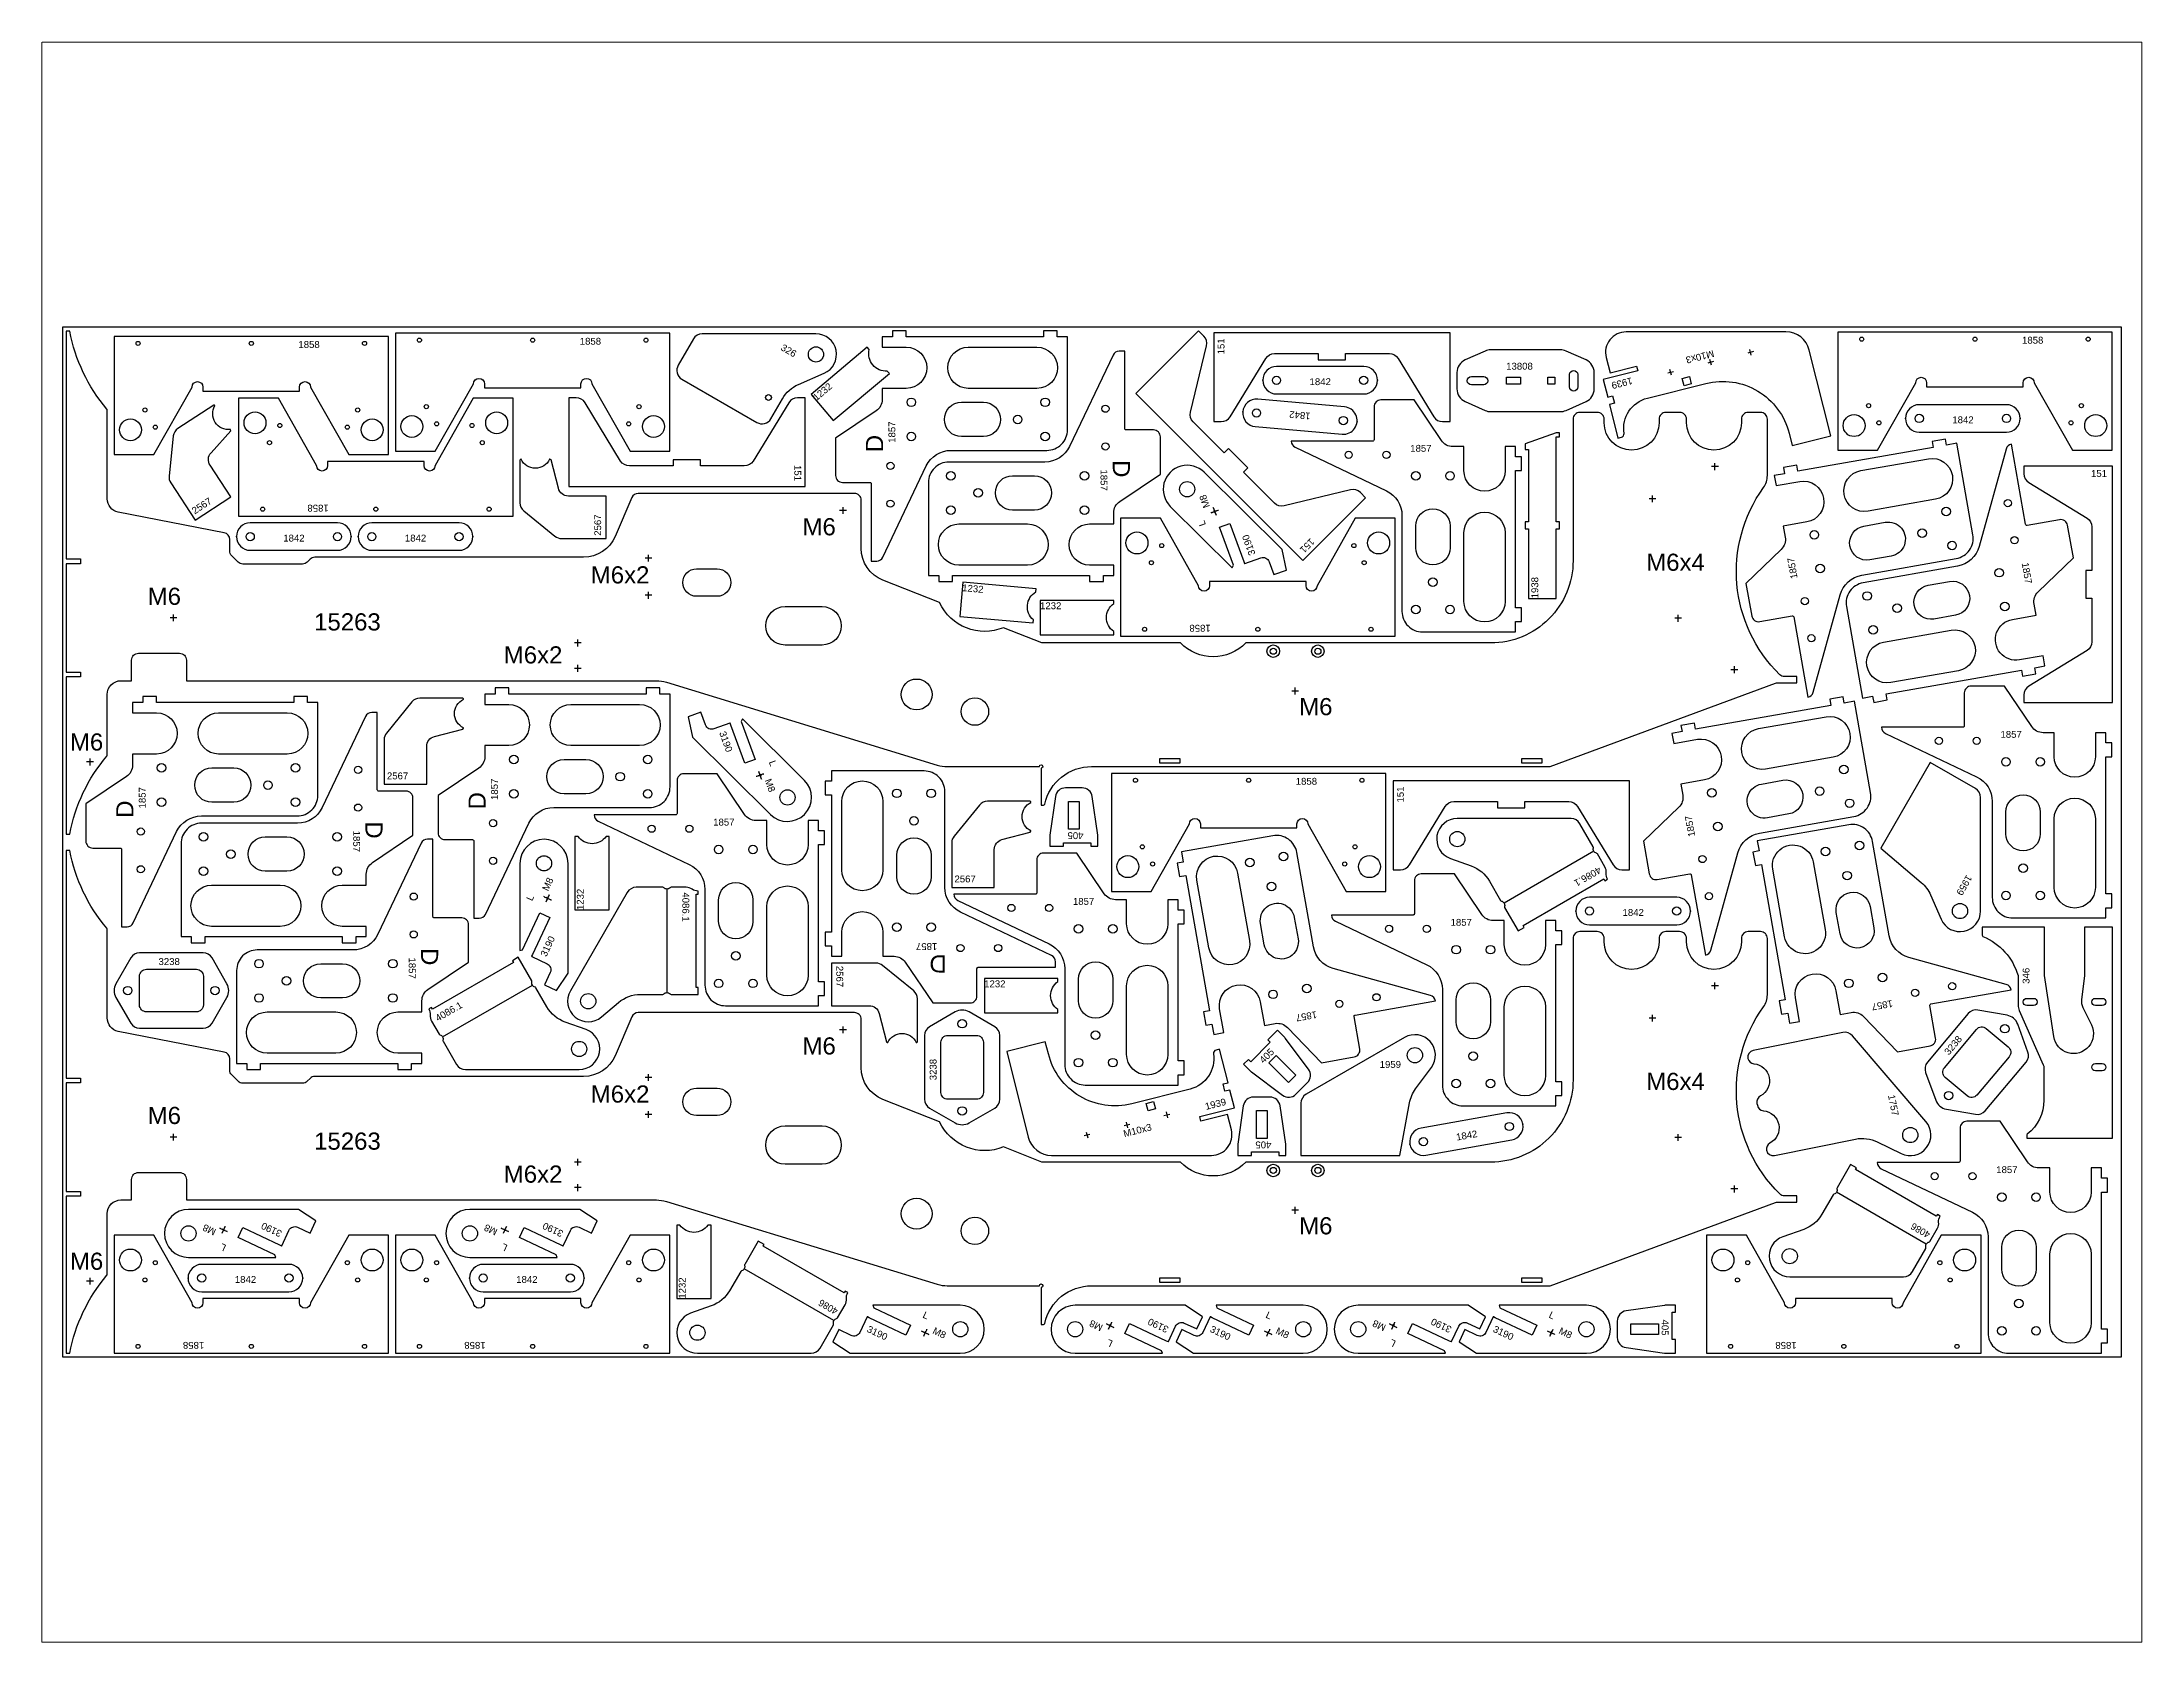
# Paper-space layout 'Layout' of a CAD drawing. Header units: millimetres, sheet in inches. Extents: x 0 to 10.5, y 0 to 8.
# The model-space entities are those that its viewports show. They can reach past a viewport. Long polylines and large blocks are cut down to what shows.
import ezdxf

# ---------------------------------------------------------------- set-up
doc = ezdxf.new("R2010")
doc.units = ezdxf.units.MM
doc.header["$MEASUREMENT"] = 0
for name, color, linetype in [('Gravir', 2, 'Continuous'), ('Gravír', 2, 'Continuous'), ('Jel', 2, 'Continuous')]:
    doc.layers.add(name, color=color, linetype=linetype)
doc.layers.add('Sheet', color=18, linetype='Continuous', true_color=0x000000)
doc.styles.add('Arial', font='txt', dxfattribs={"height": 0.2})
doc.styles.add('arial.ttf', font='txt', dxfattribs={"height": 0.2})
doc.styles.add('txt', font='txt', dxfattribs={"height": 0.2})

psp = doc.layouts.new('Layout')

msp = doc.modelspace()

# ---------------------------------------------------------------- texts
at = {"color": 2, "char_height": 10, "attachment_point": 7, "style": 'Arial'}
for insert, rotation in [((1666.1, 1212.3), 110), ((1028.9, 866.6), 290), ((684.1, 663.2), 64.753), ((239.3, 162.2), 154.753), ((649.3, 162.2), 154.753), ((1252.3, 57.4), 334.753), ((1752.1, 57.4), 334.753), ((2164.6, 57.4), 334.753), ((1531.2, 22.6), 154.753), ((1943.7, 22.6), 154.753)]:
    msp.add_mtext('L', dxfattribs=dict(at, insert=insert, rotation=rotation))
at = {"layer": 'Gravir', "color": 2, "char_height": 10, "attachment_point": 7}
for s, insert, rotation, style in [('M8', (1672.2, 1239), 110, 'arial.ttf'), ('3190', (1738.5, 1169.8), 110, 'arial.ttf'), ('3190', (956.5, 909.1), 290, 'arial.ttf'), ('M8', (1022.7, 839.9), 290, 'arial.ttf'), ('4086.1', (2238.2, 714.7), 210, 'arial.ttf'), ('M8', (707.4, 677.6), 64.753, 'arial.ttf'), ('4086.1', (903, 676.6), 270, 'arial.ttf'), ('3190', (704.9, 581.8), 64.753, 'arial.ttf'), ('4086.1', (546.8, 487.9), 30, 'arial.ttf'), ('M8', (224.8, 185.5), 154.753, 'arial.ttf'), ('3190', (320.6, 183), 154.753, 'arial.ttf'), ('M8', (634.8, 185.5), 154.753, 'arial.ttf'), ('3190', (730.6, 183), 154.753, 'arial.ttf'), ('4086', (2722.7, 180.9), 150, 'txt'), ('4086', (1131.1, 69.4), 150, 'txt'), ('3190', (1170.9, 36.6), 334.753, 'arial.ttf'), ('M8', (1266.7, 34.1), 334.753, 'arial.ttf'), ('M8', (1516.8, 45.9), 154.753, 'arial.ttf'), ('3190', (1612.6, 43.4), 154.753, 'arial.ttf'), ('3190', (1670.8, 36.6), 334.753, 'arial.ttf'), ('M8', (1766.6, 34.1), 334.753, 'arial.ttf'), ('M8', (1929.3, 45.9), 154.753, 'arial.ttf'), ('3190', (2025.1, 43.4), 154.753, 'arial.ttf'), ('3190', (2083.2, 36.6), 334.753, 'arial.ttf'), ('M8', (2179, 34.1), 334.753, 'arial.ttf')]:
    msp.add_mtext(s, dxfattribs=dict(at, insert=insert, rotation=rotation, style=style))
at = {"layer": 'Gravír', "color": 2, "attachment_point": 7, "style": 'arial.ttf'}
for s, insert, char_height, rotation in [('326', (1045.4, 1467.4), 10, 330), ('151', (1693.2, 1460.5), 10, 90), ('M10x3', (2405.1, 1467), 10, 194.127), ('1232', (1098.7, 1392.2), 10, 40), ('1939', (2286.1, 1427.3), 10, 194.127), ('1842', (1818.9, 1375.5), 10, 175), ('1857', (1213.6, 1331.7), 10, 90), ('D', (1195.6, 1318), 25, 90), ('151', (1066.1, 1299.3), 10, 270), ('1857', (1512.3, 1292.8), 10, 270), ('D', (1530.3, 1306.4), 25, 270), ('2567', (192.6, 1227.1), 10, 33.2095), ('2567', (784.9, 1196.2), 10, 90), ('151', (1818.3, 1193.4), 10, 225), ('1938', (2150.4, 1105), 10, 90), ('1857', (2528.4, 1134.5), 10, 100), ('1857', (2854.5, 1156.2), 10, 280), ('1232', (1310.5, 1115.5), 10, 355), ('1857', (121.2, 798.9), 10, 90), ('1857', (634.5, 811.2), 10, 90), ('151', (1954.5, 807.5), 10, 90), ('D', (103.2, 785.2), 25, 90), ('D', (616.5, 797.5), 25, 90), ('1857', (423.3, 766.5), 10, 270), ('D', (441.3, 780.1), 25, 270), ('1857', (2379.2, 758.6), 10, 100), ('405', (1487.6, 764.4), 10, 180), ('1232', (759.5, 650.8), 10, 90), ('1959', (2774.4, 703), 10, 240), ('D', (522.3, 595.4), 25, 270), ('1857', (1274.6, 602.8), 10, 180), ('D', (1288.3, 584.8), 25, 180), ('1857', (504.3, 581.7), 10, 270), ('2567', (1127.3, 569.5), 10, 270), ('346', (2866.2, 543.4), 10, 90), ('1857', (1826.9, 503.8), 10, 190), ('1857', (2665.9, 519.9), 10, 190), ('3238', (2748.7, 438.6), 10, 50), ('3238', (1273.6, 402.8), 10, 90), ('405', (1750, 426.6), 10, 45), ('1939', (1666.2, 359.4), 10, 14.127), ('1757', (2659.7, 380.7), 10, 281.4275), ('M10x3', (1547.2, 319.7), 10, 14.127), ('405', (1761.4, 313.8), 10, 180), ('1842', (2031.6, 314.7), 10, 10), ('1232', (908, 84.5), 10, 90), ('405', (2330, 54.1), 10, 270)]:
    msp.add_mtext(s, dxfattribs=dict(at, insert=insert, char_height=char_height, rotation=rotation))
for s, insert, char_height in [('13808', (2103.5, 1438.2), 10), ('1842', (1817, 1415.6), 10), ('1842', (2753.6, 1360), 10), ('1857', (1963.7, 1318.5), 10), ('151', (2955.7, 1281.8), 10), ('1842', (321.6, 1187.7), 10), ('1842', (498.8, 1187.7), 10), ('M6', (1078.2, 1196.5), 25), ('M6x4', (2307.6, 1144.8), 25), ('M6x2', (769.7, 1126.4), 25), ('M6', (124, 1095.2), 25), ('15263', (366.5, 1057.9), 25), ('1232', (1424.3, 1089.1), 10), ('M6x2', (642.9, 1009.8), 25), ('M6', (1801.9, 934.4), 25), ('M6', (10.7, 882.9), 25), ('1857', (2823.8, 901.7), 10), ('2567', (472.6, 841.2), 10), ('1857', (948, 773.8), 10), ('2567', (1299.6, 691), 10), ('1857', (1472.2, 658.3), 10), ('1842', (2273.1, 642.2), 10), ('1857', (2022.5, 627.8), 10), ('3238', (139.8, 570.6), 10), ('1232', (1342.9, 538.2), 10), ('M6', (1078.2, 440), 25), ('1959', (1919.2, 420.7), 10), ('M6x4', (2307.6, 388.3), 25), ('M6x2', (769.7, 369.9), 25), ('M6', (124, 338.7), 25), ('15263', (366.5, 301.3), 25), ('M6x2', (642.9, 253.2), 25), ('1857', (2817.6, 267.4), 10), ('M6', (1801.9, 177.9), 25), ('M6', (10.7, 126.3), 25), ('1842', (251, 107.4), 10), ('1842', (661, 107.4), 10)]:
    msp.add_mtext(s, dxfattribs=dict(at, insert=insert, char_height=char_height))
at = {"layer": 'Jel', "color": 2, "char_height": 10, "attachment_point": 7, "style": 'arial.ttf'}
for insert in [(343.6, 1469.8), (753.6, 1474.5), (2855.2, 1476), (1796.9, 833.3)]:
    msp.add_mtext('1858', dxfattribs=dict(at, insert=insert))
at = {"layer": 'Jel', "color": 2, "char_height": 10, "attachment_point": 7, "rotation": 180, "style": 'arial.ttf'}
for insert in [(387.8, 1241.6), (1673, 1066.6), (206.4, 21.7), (616.4, 21.7), (2526.8, 21.7)]:
    msp.add_mtext('1858', dxfattribs=dict(at, insert=insert))

# ---------------------------------------------------------------- linework, layer by layer
at = {"color": 7}
for points in [[(5, 761.6), (10.4, 761.6, -0.128983), (64.5, 875.2, 0.177145), (65, 876.5), (65, 965, -0.414214), (85, 985), (100.5, 985), (100.5, 1015, -0.414214), (110.5, 1025), (170.5, 1025, -0.414214), (180.5, 1015), (180.5, 985), (865.3, 985, -0.074313), (879.9, 982.8), (1274.5, 862.1, 0.074313), (1289.1, 860), (1423.3, 860, -1), (1428.3, 860.2, -0.429408), (1425.8, 857.6), (1425.8, 803.6), (1429.2, 803.6, 0.351484), (1431.2, 805.2, -0.351484), (1499.5, 860), (2167.5, 860), (2495.9, 981.3, -0.088747), (2499.3, 982), (2527.1, 982), (2527.1, 991), (2509.2, 991, -0.195996), (2502.2, 993.8, -0.370573), (2478.5, 1266.5, 0.156999), (2484.1, 1284), (2484.1, 1366, 0.414214), (2474.1, 1376), (2456.3, 1376, 0.414214), (2446.3, 1366), (2446.3, 1361, -1), (2366.3, 1361), (2366.3, 1366, 0.414214), (2356.3, 1376), (2336.3, 1376, 0.414214), (2326.3, 1366), (2326.3, 1361, -1), (2246.3, 1361), (2246.3, 1366, 0.414214), (2236.3, 1376), (2211, 1376, 0.414214), (2201, 1366), (2201, 1160, -0.414214), (2081, 1040), (1724.1, 1040, -0.421053), (1629.1, 1040), (1428.7, 1040, -0.094015), (1426.9, 1040.3), (1371, 1062.3, -0.4), (1277.9, 1098.9), (1195.4, 1131.4, -0.308197), (1163.7, 1177.9), (1163.7, 1248, 0.414214), (1153.7, 1258), (838.7, 1258, 0.2997), (829.5, 1251.9), (805.1, 1195.2, -0.2997), (759.2, 1165), (367.7, 1165, 0.198912), (360.7, 1162), (356.5, 1157.9, -0.198912), (349.5, 1155), (262.7, 1155, -0.198912), (255.7, 1157.9), (246.5, 1167, -0.198912), (243.6, 1174.1), (243.6, 1190.8, 0.359037), (235.5, 1200.6), (81.2, 1230.6, -0.359037), (65, 1250.2), (65, 1379.5, 0.177176), (64.5, 1380.8, -0.128909), (10.4, 1494.4), (5, 1494.4), (5, 1162.5), (26, 1162.5), (26, 1155.5), (5, 1155.5), (5, 997.5), (26, 997.5), (26, 990.5), (5, 990.5)], [(75, 1314.5), (133, 1314.5), (188.6, 1412.9, -1), (204.6, 1412.9), (204.6, 1406.9), (345.3, 1406.9), (345.3, 1412.9, -1), (361.3, 1412.9), (416.9, 1314.5), (475, 1314.5), (475, 1486.5), (75, 1486.5)], [(485, 1319.3), (543.1, 1319.3), (598.7, 1417.6, -1), (614.7, 1417.6), (614.7, 1411.6), (755.4, 1411.6), (755.4, 1417.6, -1), (771.4, 1417.6), (827, 1319.3), (885, 1319.3), (885, 1491.2), (485, 1491.2)], [(897, 1444.8, 0.414214), (902.5, 1424.3), (1011.6, 1361.3, 0.414214), (1032.1, 1366.8), (1048.9, 1395.8, -0.160487), (1072.2, 1416.7), (1109.7, 1433, 0.813185), (1097.8, 1490.5), (932.1, 1490.5, 0.267949), (919.1, 1483)], [(1122.7, 1364), (1204.7, 1432.7), (1201.7, 1436.3, -0.51558), (1175.5, 1467.5), (1172.6, 1471), (1090.6, 1402.3)], [(1186.3, 1159.4, 0.28928), (1195.4, 1165.1), (1258.6, 1297.9, -0.28928), (1294.7, 1320.7), (1434.3, 1320.7, 0.414214), (1464.3, 1350.7), (1464.3, 1486), (1449.3, 1486), (1449.3, 1495), (1429.3, 1495), (1429.3, 1486), (1229.3, 1486), (1229.3, 1495), (1209.3, 1495), (1209.3, 1486), (1194.3, 1486), (1194.3, 1471), (1229.3, 1471, -1), (1229.3, 1411), (1194.3, 1411), (1194.3, 1394.8, -0.249328), (1185.5, 1378.2), (1126.3, 1338.3), (1126.3, 1284, 0.414214), (1136.3, 1274), (1176.3, 1274, -0.414214), (1178.3, 1272), (1178.3, 1159.4)], [(1419.8, 1411), (1319.8, 1411, -1), (1319.8, 1471), (1419.8, 1471, -1)], [(1655.2, 1495), (1563.8, 1403.6), (1807.3, 1160), (1898.7, 1251.5), (1891, 1259.2, 0.261313), (1876.8, 1263.2), (1780.1, 1239.8, -0.261313), (1765.9, 1243.8), (1720.9, 1288.9), (1727.2, 1295.2), (1699, 1323.5), (1692.6, 1317.1), (1647.5, 1362.2, -0.261313), (1643.6, 1376.3), (1666.9, 1473.1, 0.261313), (1663, 1487.2)], [(2021.8, 1362.5), (2021.8, 1491.8), (1677.4, 1491.8), (1677.4, 1362.5), (1688.4, 1362.5, 0.261313), (1701.2, 1369.7), (1753.1, 1454.6, -0.261313), (1765.9, 1461.8), (1829.6, 1461.8), (1829.6, 1452.8), (1869.6, 1452.8), (1869.6, 1461.8), (1933.3, 1461.8, -0.261313), (1946.1, 1454.6), (1998, 1369.7, 0.261313), (2010.8, 1362.5)], [(2545.1, 1466.9, 0.343708), (2511.2, 1493.3), (2278.3, 1493.3, 0.488419), (2249.2, 1456), (2254.8, 1433.6), (2293.6, 1443.4), (2295.3, 1436.6), (2244.9, 1423.9), (2251.4, 1398.2), (2258.6, 1400), (2261.3, 1389.3), (2254.1, 1387.5), (2266.4, 1338.5), (2271.5, 1339.8, 0.385737), (2275.2, 1345.4, -0.385736), (2309.5, 1396.8), (2394.4, 1418.2, -0.414214), (2515.8, 1345.6), (2520.3, 1327.7), (2576.6, 1341.9)], [(2586.6, 1320.8), (2644.6, 1320.8), (2700.2, 1419.1, -1), (2716.2, 1419.1), (2716.2, 1413.1), (2856.9, 1413.1), (2856.9, 1419.1, -1), (2872.9, 1419.1), (2928.5, 1320.8), (2986.6, 1320.8), (2986.6, 1492.7), (2586.6, 1492.7)], [(1539.6, 1465.1, 0.28928), (1530.6, 1459.4), (1467.3, 1326.5, -0.28928), (1431.2, 1303.7), (1291.6, 1303.7, 0.414214), (1261.6, 1273.7), (1261.6, 1138.4), (1276.6, 1138.4), (1276.6, 1129.4), (1296.6, 1129.4), (1296.6, 1138.4), (1496.6, 1138.4), (1496.6, 1129.4), (1516.6, 1129.4), (1516.6, 1138.4), (1531.6, 1138.4), (1531.6, 1153.4), (1496.6, 1153.4, -1), (1496.6, 1213.4), (1531.6, 1213.4), (1531.6, 1229.6, -0.249328), (1540.4, 1246.2), (1599.6, 1286.1), (1599.6, 1340.4, 0.414214), (1589.6, 1350.4), (1549.6, 1350.4, -0.414214), (1547.6, 1352.4), (1547.6, 1465.1)], [(1768.8, 1402.8), (1895.9, 1402.8, 1), (1895.9, 1442.8), (1768.8, 1442.8, 1)], [(2031.8, 1410.1, 0.296392), (2043.7, 1391.8), (2072.9, 1378.8, 0.104939), (2081, 1377.1), (2182.5, 1377.1, 0.104939), (2190.7, 1378.8), (2219.9, 1391.8, 0.296392), (2231.8, 1410.1), (2231.8, 1434.1, 0.296392), (2219.9, 1452.4), (2190.7, 1465.4, 0.104939), (2182.5, 1467.1), (2081, 1467.1, 0.104939), (2072.9, 1465.4), (2043.7, 1452.4, 0.296392), (2031.8, 1434.1)], [(2052.8, 1416.1, -1), (2052.8, 1428.1), (2070.8, 1428.1, -1), (2070.8, 1416.1)], [(2195.8, 1413.1), (2195.8, 1431.1, -1), (2207.8, 1431.1), (2207.8, 1413.1, -1)], [(193.1, 1219), (245, 1253), (214.9, 1299, -0.341581), (216.3, 1317.3), (245, 1348.9), (244.9, 1350.8), (244.7, 1351.1, -0.627646), (222, 1385.8), (221.6, 1386.5), (220.2, 1386.7), (168, 1352.6, 0.225391), (161.3, 1341.6), (155.2, 1283.2, 0.1727), (157.5, 1273.4)], [(656.5, 1396.9), (598.4, 1396.9), (542.8, 1298.5, -1), (526.8, 1298.5), (526.8, 1304.5), (386.1, 1304.5), (386.1, 1298.5, -1), (370.1, 1298.5), (314.5, 1396.9), (256.5, 1396.9), (256.5, 1225), (656.5, 1225)], [(737.5, 1397.3), (737.5, 1268), (1081.9, 1268), (1081.9, 1397.3), (1070.9, 1397.3, 0.261313), (1058.1, 1390.1), (1006.2, 1305.1, -0.261313), (993.4, 1298), (929.7, 1298), (929.7, 1307), (889.7, 1307), (889.7, 1298), (826, 1298, -0.261313), (813.2, 1305.1), (761.3, 1390.1, 0.261313), (748.5, 1397.3)], [(1341.7, 1340.7), (1309.9, 1340.7, -1), (1309.9, 1390.7), (1341.7, 1390.7, -1)], [(1868.1, 1384), (1741.4, 1395.1, 1), (1737.9, 1355.3), (1864.6, 1344.2, 1)], [(1790.4, 1334.1, 0.28928), (1796.1, 1325.1), (1928.9, 1261.8, -0.28928), (1951.7, 1225.7), (1951.7, 1086.1, 0.414214), (1981.7, 1056.1), (2117, 1056.1), (2117, 1071.1), (2126, 1071.1), (2126, 1091.1), (2117, 1091.1), (2117, 1291.1), (2126, 1291.1), (2126, 1311.1), (2117, 1311.1), (2117, 1326.1), (2102, 1326.1), (2102, 1291.1, -1), (2042, 1291.1), (2042, 1326.1), (2025.8, 1326.1, -0.249328), (2009.2, 1334.9), (1969.3, 1394.1), (1921, 1394.1, 0.414214), (1911, 1384.1), (1911, 1336.1, -0.414214), (1909, 1334.1)], [(2705.4, 1347.2), (2832.5, 1347.2, 1), (2832.5, 1387.2), (2705.4, 1387.2, 1)], [(2543.1, 961, 0.28928), (2551, 968.2), (2590.2, 1110, -0.28928), (2621.8, 1138.7), (2759.3, 1163, 0.414214), (2783.6, 1197.7), (2760.1, 1331), (2745.3, 1328.4), (2743.8, 1337.2), (2724.1, 1333.8), (2725.6, 1324.9), (2528.7, 1290.2), (2527.1, 1299), (2507.4, 1295.6), (2509, 1286.7), (2494.2, 1284.1), (2496.8, 1269.3), (2531.3, 1275.4, -1), (2541.7, 1216.3), (2507.2, 1210.2), (2510.1, 1194.3, -0.249328), (2504.2, 1176.4), (2452.9, 1126.8), (2461.3, 1079.3, 0.414214), (2472.9, 1071.1), (2520.1, 1079.5, -0.414214), (2522.5, 1077.9)], [(2839.8, 1329.7, 0.28928), (2831.9, 1322.5), (2792.7, 1180.7, -0.28928), (2761.1, 1152), (2623.6, 1127.7, 0.414214), (2599.3, 1093), (2622.7, 959.7), (2637.5, 962.3), (2639.1, 953.5), (2658.8, 957), (2657.2, 965.8), (2854.2, 1000.5), (2855.7, 991.7), (2875.4, 995.2), (2873.9, 1004), (2888.6, 1006.6), (2886, 1021.4), (2851.6, 1015.3, -1), (2841.2, 1074.4), (2875.6, 1080.5), (2872.8, 1096.4, -0.249328), (2878.6, 1114.3), (2930, 1163.9), (2921.6, 1211.5, 0.414214), (2910, 1219.6), (2862.7, 1211.2, -0.414214), (2860.4, 1212.9)], [(792, 1192.1), (792, 1254.1), (737, 1254.1, -0.341581), (722.4, 1265.4), (711.7, 1306.7), (710.1, 1307.6), (709.7, 1307.6, -0.627646), (668.2, 1307.6), (667.5, 1307.6), (666.5, 1306.6), (666.5, 1244.2, 0.225391), (672, 1232.6), (717.5, 1195.5, 0.1727), (727, 1192.1)], [(1783.3, 1146.3), (1777.2, 1176), (1663.4, 1288.8, 1), (1614.1, 1239.1), (1704.4, 1149.5), (1706.1, 1153.2), (1685.9, 1208.8), (1700.9, 1214.2), (1721.2, 1158.6), (1722.2, 1155.8), (1722.6, 1155.6), (1745.9, 1164.1, -0.414214), (1758.1, 1158.4), (1764.9, 1139.6)], [(2729.3, 1249.4), (2630.8, 1232, -1), (2620.4, 1291.1), (2718.9, 1308.5, -1)], [(2857.8, 953.2), (2987.1, 953.2), (2987.1, 1297.7), (2857.8, 1297.7), (2857.8, 1286.7, 0.261313), (2865, 1273.9), (2949.9, 1222, -0.261313), (2957.1, 1209.2), (2957.1, 1145.5), (2948.1, 1145.5), (2948.1, 1105.5), (2957.1, 1105.5), (2957.1, 1041.7, -0.261313), (2949.9, 1028.9), (2865, 977, 0.261313), (2857.8, 964.2)], [(1384.2, 1283.7), (1416, 1283.7, -1), (1416, 1233.7), (1384.2, 1233.7, -1)], [(1971.7, 1178.7), (1971.7, 1210.5, -1), (2021.7, 1210.5), (2021.7, 1178.7, -1)], [(2042, 1100.6), (2042, 1200.6, -1), (2102, 1200.6), (2102, 1100.6, -1)], [(273.4, 1175), (400.6, 1175, 1), (400.6, 1215), (273.4, 1215, 1)], [(450.6, 1175), (577.7, 1175, 1), (577.7, 1215), (450.6, 1215, 1)], [(1306.1, 1213.4), (1406.1, 1213.4, -1), (1406.1, 1153.4), (1306.1, 1153.4, -1)], [(1941.6, 1221.9), (1883.5, 1221.9), (1827.9, 1123.5, -1), (1811.9, 1123.5), (1811.9, 1129.5), (1671.2, 1129.5), (1671.2, 1123.5, -1), (1655.2, 1123.5), (1599.6, 1221.9), (1541.6, 1221.9), (1541.6, 1050), (1941.6, 1050)], [(2664.6, 1166.6), (2633.3, 1161.1, -1), (2624.6, 1210.3), (2655.9, 1215.8, -1)], [(923.7, 1108, -1), (923.7, 1148), (953.7, 1148, -1), (953.7, 1108)], [(1307.6, 1078.6), (1414.2, 1069.2), (1414.6, 1073.8, -0.51558), (1418.1, 1114.4), (1418.5, 1119), (1311.9, 1128.4)], [(1424.6, 1052), (1531.6, 1052), (1531.6, 1056.7, -0.51558), (1531.6, 1097.4), (1531.6, 1102), (1424.6, 1102)], [(2718.3, 1124.1), (2749.6, 1129.6, -1), (2758.3, 1080.4), (2726.9, 1074.9, -1)], [(1052.7, 1037, -1), (1052.7, 1093), (1106.7, 1093, -1), (1106.7, 1037)], [(2653.5, 1041.3), (2752, 1058.7, -1), (2762.4, 999.6), (2664, 982.2, -1)], [(93.9, 626.5, 0.28928), (102.9, 632.2), (166.2, 765.1, -0.28928), (202.3, 787.9), (341.9, 787.9, 0.414214), (371.9, 817.9), (371.9, 953.2), (356.9, 953.2), (356.9, 962.2), (336.9, 962.2), (336.9, 953.2), (136.9, 953.2), (136.9, 962.2), (116.9, 962.2), (116.9, 953.2), (101.9, 953.2), (101.9, 938.2), (136.9, 938.2, -1), (136.9, 878.2), (101.9, 878.2), (101.9, 862, -0.249328), (93.1, 845.4), (33.9, 805.5), (33.9, 751.2, 0.414214), (43.9, 741.2), (83.9, 741.2, -0.414214), (85.9, 739.2), (85.9, 626.5)], [(468.6, 834.1), (530.6, 834.1), (530.6, 889.1, -0.341581), (541.8, 903.7), (583.1, 914.4), (584.1, 916), (584.1, 916.4, -0.627646), (584.1, 957.9), (584.1, 958.6), (583.1, 959.6), (520.7, 959.6, 0.225391), (509, 954.1), (471.9, 908.6, 0.1727), (468.6, 899.1)], [(607.2, 638.9, 0.28928), (616.3, 644.6), (679.5, 777.4, -0.28928), (715.6, 800.2), (855.2, 800.2, 0.414214), (885.2, 830.2), (885.2, 965.5), (870.2, 965.5), (870.2, 974.5), (850.2, 974.5), (850.2, 965.5), (650.2, 965.5), (650.2, 974.5), (630.2, 974.5), (630.2, 965.5), (615.2, 965.5), (615.2, 950.5), (650.2, 950.5, -1), (650.2, 890.5), (615.2, 890.5), (615.2, 874.3, -0.249328), (606.4, 857.7), (547.2, 817.8), (547.2, 763.5, 0.414214), (557.2, 753.5), (597.2, 753.5, -0.414214), (599.2, 751.5), (599.2, 638.9)], [(840.7, 890.5), (740.7, 890.5, -1), (740.7, 950.5), (840.7, 950.5, -1)], [(2393.9, 585.2, 0.28928), (2401.8, 592.4), (2441, 734.2, -0.28928), (2472.6, 762.9), (2610.1, 787.1, 0.414214), (2634.4, 821.9), (2610.9, 955.1), (2596.1, 952.5), (2594.6, 961.4), (2574.9, 957.9), (2576.4, 949.1), (2379.5, 914.3), (2377.9, 923.2), (2358.2, 919.7), (2359.8, 910.9), (2345, 908.3), (2347.6, 893.5), (2382.1, 899.6, -1), (2392.5, 840.5), (2358, 834.4), (2360.9, 818.4, -0.249328), (2355, 800.6), (2303.7, 751), (2312.1, 703.4, 0.414214), (2323.7, 695.3), (2370.9, 703.6, -0.414214), (2373.3, 702)], [(2650.5, 917.3, 0.28928), (2656.2, 908.3), (2789, 845, -0.28928), (2811.8, 808.9), (2811.8, 669.3, 0.414214), (2841.8, 639.3), (2977.1, 639.3), (2977.1, 654.3), (2986.1, 654.3), (2986.1, 674.3), (2977.1, 674.3), (2977.1, 874.3), (2986.1, 874.3), (2986.1, 894.3), (2977.1, 894.3), (2977.1, 909.3), (2962.1, 909.3), (2962.1, 874.3, -1), (2902.1, 874.3), (2902.1, 909.3), (2885.9, 909.3, -0.249328), (2869.3, 918.1), (2829.4, 977.3), (2781.1, 977.3, 0.414214), (2771.1, 967.3), (2771.1, 919.3, -0.414214), (2769.1, 917.3)], [(450.6, 938.8, 0.28928), (441.5, 933.1), (378.3, 800.2, -0.28928), (342.2, 777.4), (202.6, 777.4, 0.414214), (172.6, 747.4), (172.6, 612.1), (187.6, 612.1), (187.6, 603.1), (207.6, 603.1), (207.6, 612.1), (407.6, 612.1), (407.6, 603.1), (427.6, 603.1), (427.6, 612.1), (442.6, 612.1), (442.6, 627.1), (407.6, 627.1, -1), (407.6, 687.1), (442.6, 687.1), (442.6, 703.3, -0.249328), (451.4, 719.9), (510.6, 759.8), (510.6, 814.1, 0.414214), (500.6, 824.1), (460.6, 824.1, -0.414214), (458.6, 826.1), (458.6, 938.8)], [(327.4, 878.2), (227.4, 878.2, -1), (227.4, 938.2), (327.4, 938.2, -1)], [(911.7, 932.6), (917.8, 902.9), (1031.6, 790.1, 1), (1080.9, 839.8), (990.5, 929.4), (988.9, 925.7), (1009.1, 870.1), (994.1, 864.7), (973.8, 920.3), (972.8, 923.1), (972.4, 923.3), (949.1, 914.8, -0.414214), (936.9, 920.5), (930.1, 939.3)], [(2580.1, 873.5), (2481.6, 856.2, -1), (2471.2, 915.3), (2569.7, 932.6, -1)], [(249.3, 807.9), (217.5, 807.9, -1), (217.5, 857.9), (249.3, 857.9, -1)], [(762.6, 820.2), (730.8, 820.2, -1), (730.8, 870.2), (762.6, 870.2, -1)], [(2721.5, 866), (2649.3, 741.1), (2708.4, 690.9, -0.114438), (2721.9, 672.8), (2737.3, 637.4, 0.813185), (2794.8, 649.4), (2794.8, 815, 0.267949), (2787.3, 828)], [(774.6, 789.4, 0.28928), (780.3, 780.4), (913.2, 717.1, -0.28928), (936, 681), (936, 541.4, 0.414214), (966, 511.4), (1101.3, 511.4), (1101.3, 526.4), (1110.3, 526.4), (1110.3, 546.4), (1101.3, 546.4), (1101.3, 746.4), (1110.3, 746.4), (1110.3, 766.4), (1101.3, 766.4), (1101.3, 781.4), (1086.3, 781.4), (1086.3, 746.4, -1), (1026.3, 746.4), (1026.3, 781.4), (1010.1, 781.4, -0.249328), (993.5, 790.2), (953.6, 849.4), (905.3, 849.4, 0.414214), (895.3, 839.4), (895.3, 791.4, -0.414214), (893.3, 789.4)], [(1446.9, 575.5, 0.28928), (1441.2, 584.5), (1308.4, 647.8, -0.28928), (1285.6, 683.9), (1285.6, 823.5, 0.414214), (1255.6, 853.5), (1120.3, 853.5), (1120.3, 838.5), (1111.3, 838.5), (1111.3, 818.5), (1120.3, 818.5), (1120.3, 618.5), (1111.3, 618.5), (1111.3, 598.5), (1120.3, 598.5), (1120.3, 583.5), (1135.3, 583.5), (1135.3, 618.5, -1), (1195.3, 618.5), (1195.3, 583.5), (1211.5, 583.5, -0.249328), (1228, 574.7), (1268, 515.5), (1322.3, 515.5, 0.414214), (1332.3, 525.5), (1332.3, 565.5, -0.414214), (1334.3, 567.5), (1446.9, 567.5)], [(1195.3, 809), (1195.3, 709, -1), (1135.3, 709), (1135.3, 809, -1)], [(1508.5, 757.9, 0.035489), (1508.3, 760), (1500.3, 816.1, 0.373238), (1485.5, 828.9), (1461.5, 828.9, 0.373238), (1446.6, 816.1), (1438.6, 760, 0.035489), (1438.5, 757.9), (1438.5, 743.9), (1458.5, 743.9), (1458.5, 748.9), (1498.5, 748.9), (1498.5, 743.9), (1508.5, 743.9)], [(1528.3, 678), (1586.3, 678), (1641.9, 776.4, -1), (1657.9, 776.4), (1657.9, 770.4), (1798.6, 770.4), (1798.6, 776.4, -1), (1814.6, 776.4), (1870.2, 678), (1928.3, 678), (1928.3, 850), (1528.3, 850)], [(2283.1, 709.6), (2283.1, 838.9), (1938.7, 838.9), (1938.7, 709.6), (1949.7, 709.6, 0.261313), (1962.5, 716.8), (2014.4, 801.7, -0.261313), (2027.2, 808.9), (2090.9, 808.9), (2090.9, 799.9), (2130.9, 799.9), (2130.9, 808.9), (2194.6, 808.9, -0.261313), (2207.4, 801.7), (2259.3, 716.8, 0.261313), (2272.1, 709.6)], [(2515.4, 790.8), (2484.1, 785.2, -1), (2475.4, 834.5), (2506.7, 840, -1)], [(1295.6, 683.9), (1357.6, 683.9), (1357.6, 738.9, -0.341581), (1368.8, 753.4), (1410.1, 764.2), (1411.1, 765.8), (1411.1, 766.2, -0.627646), (1411.1, 807.6), (1411.1, 808.4), (1410.1, 809.4), (1347.7, 809.4, 0.225391), (1336.1, 803.9), (1299, 758.4, 0.1727), (1295.6, 748.9)], [(2831.8, 761.9), (2831.8, 793.7, -1), (2881.8, 793.7), (2881.8, 761.9, -1)], [(2902.1, 683.8), (2902.1, 783.8, -1), (2962.1, 783.8), (2962.1, 683.8, -1)], [(2230.5, 742.9), (2210.9, 776.7, 0.267949), (2198, 784.2), (2032.3, 784.2, 0.842284), (2022.2, 725.9), (2052.6, 715.1, -0.178252), (2079.1, 693), (2095.4, 664.9, 0.202615), (2096.6, 664, -0.422577), (2101.1, 656.2, 0.202615), (2101.3, 654.6), (2120.9, 620.6), (2129.6, 625.6), (2128.1, 628.2), (2245.9, 696.2), (2247.4, 693.6), (2251.3, 695.8, -0.155364), (2249.3, 704.7, 0.155364), (2247.4, 713.6), (2236.4, 732.6, 0.202615), (2235.1, 733.6, -0.422577), (2230.6, 741.4, 0.202615)], [(2839.4, 534.6, 0.28928), (2832.2, 542.5), (2690.4, 581.7, -0.28928), (2661.6, 613.3), (2637.4, 750.8, 0.414214), (2602.7, 775.2), (2469.4, 751.7), (2472, 736.9), (2463.1, 735.3), (2466.6, 715.6), (2475.5, 717.2), (2510.2, 520.2), (2501.4, 518.7), (2504.8, 499), (2513.7, 500.5), (2516.3, 485.8), (2531.1, 488.4), (2525, 522.8, -1), (2584.1, 533.2), (2590.2, 498.8), (2606.1, 501.6, -0.249328), (2624, 495.8), (2673.6, 444.4), (2721.1, 452.8, 0.414214), (2729.2, 464.4), (2720.9, 511.7, -0.414214), (2722.5, 514)], [(5, 5), (10.4, 5, -0.128983), (64.5, 118.6, 0.177145), (65, 119.9), (65, 208.4, -0.414214), (85, 228.4), (100.5, 228.4), (100.5, 258.4, -0.414214), (110.5, 268.4), (170.5, 268.4, -0.414214), (180.5, 258.4), (180.5, 228.4), (865.3, 228.4, -0.074313), (879.9, 226.2), (1274.5, 105.6, 0.074313), (1289.1, 103.4), (1423.3, 103.4, -1), (1428.3, 103.7, -0.429408), (1425.8, 101), (1425.8, 47), (1429.2, 47, 0.351484), (1431.2, 48.6, -0.351484), (1499.5, 103.4), (2167.5, 103.4), (2495.9, 224.8, -0.088747), (2499.3, 225.4), (2527.1, 225.4), (2527.1, 234.4), (2509.2, 234.4, -0.195996), (2502.2, 237.2, -0.370573), (2478.5, 509.9, 0.156999), (2484.1, 527.4), (2484.1, 609.4, 0.414214), (2474.1, 619.4), (2456.3, 619.4, 0.414214), (2446.3, 609.4), (2446.3, 604.4, -1), (2366.3, 604.4), (2366.3, 609.4, 0.414214), (2356.3, 619.4), (2336.3, 619.4, 0.414214), (2326.3, 609.4), (2326.3, 604.4, -1), (2246.3, 604.4), (2246.3, 609.4, 0.414214), (2236.3, 619.4), (2211, 619.4, 0.414214), (2201, 609.4), (2201, 403.4, -0.414214), (2081, 283.4), (1724.1, 283.4, -0.421053), (1629.1, 283.4), (1428.7, 283.4, -0.094015), (1426.9, 283.7), (1371, 305.7, -0.4), (1277.9, 342.4), (1195.4, 374.9, -0.308197), (1163.7, 421.4), (1163.7, 491.4, 0.414214), (1153.7, 501.4), (838.7, 501.4, 0.2997), (829.5, 495.4), (805.1, 438.6, -0.2997), (759.2, 408.4), (367.7, 408.4, 0.198912), (360.7, 405.5), (356.5, 401.3, -0.198912), (349.5, 398.4), (262.7, 398.4, -0.198912), (255.7, 401.3), (246.5, 410.5, -0.198912), (243.6, 417.5), (243.6, 434.2, 0.359037), (235.5, 444), (81.2, 474, -0.359037), (65, 493.7), (65, 623, 0.177176), (64.5, 624.3, -0.128909), (10.4, 737.8), (5, 737.8), (5, 405.9), (26, 405.9), (26, 398.9), (5, 398.9), (5, 240.9), (26, 240.9), (26, 233.9), (5, 233.9)], [(531.6, 754, 0.28928), (522.6, 748.3), (459.3, 615.5, -0.28928), (423.2, 592.7), (283.6, 592.7, 0.414214), (253.6, 562.7), (253.6, 427.4), (268.6, 427.4), (268.6, 418.4), (288.6, 418.4), (288.6, 427.4), (488.6, 427.4), (488.6, 418.4), (508.6, 418.4), (508.6, 427.4), (523.6, 427.4), (523.6, 442.4), (488.6, 442.4, -1), (488.6, 502.4), (523.6, 502.4), (523.6, 518.6, -0.249328), (532.4, 535.2), (591.6, 575.1), (591.6, 629.4, 0.414214), (581.6, 639.4), (541.6, 639.4, -0.414214), (539.6, 641.4), (539.6, 754)], [(295.2, 757.4), (327, 757.4, -1), (327, 707.4), (295.2, 707.4, -1)], [(719.8, 533.4), (736.5, 558.7), (736.5, 718.9, 1), (666.5, 718.9), (666.5, 591.7), (670.3, 593.1), (695.5, 646.6), (710, 639.8), (684.8, 586.2), (683.5, 583.5), (683.7, 583.1), (706.1, 572.5, -0.414214), (710.6, 559.9), (702.1, 541.8)], [(796.5, 651), (796.5, 758), (791.9, 758, -0.51558), (751.2, 758), (746.5, 758), (746.5, 651)], [(1265.6, 730.9), (1265.6, 699.1, -1), (1215.6, 699.1), (1215.6, 730.9, -1)], [(2000.4, 518.5, 0.28928), (1993.2, 526.4), (1851.4, 565.7, -0.28928), (1822.7, 597.3), (1798.4, 734.7, 0.414214), (1763.7, 759.1), (1630.4, 735.6), (1633, 720.8), (1624.2, 719.2), (1627.6, 699.6), (1636.5, 701.1), (1671.2, 504.2), (1662.4, 502.6), (1665.8, 482.9), (1674.7, 484.5), (1677.3, 469.7), (1692.1, 472.3), (1686, 506.8, -1), (1745.1, 517.2), (1751.2, 482.7), (1767.1, 485.5, -0.249328), (1785, 479.7), (1834.6, 428.4), (1882.1, 436.8, 0.414214), (1890.2, 448.3), (1881.9, 495.6, -0.414214), (1883.5, 497.9)], [(2551, 720.9), (2568.4, 622.4, -1), (2509.3, 612), (2491.9, 710.4, -1)], [(1298.8, 673.9, 0.28928), (1304.5, 664.9), (1437.4, 601.6, -0.28928), (1460.2, 565.5), (1460.2, 425.9, 0.414214), (1490.2, 395.9), (1625.5, 395.9), (1625.5, 410.9), (1634.5, 410.9), (1634.5, 430.9), (1625.5, 430.9), (1625.5, 630.9), (1634.5, 630.9), (1634.5, 650.9), (1625.5, 650.9), (1625.5, 665.9), (1610.5, 665.9), (1610.5, 630.9, -1), (1550.5, 630.9), (1550.5, 665.9), (1534.3, 665.9, -0.249328), (1517.7, 674.7), (1477.8, 733.9), (1429.5, 733.9, 0.414214), (1419.5, 723.9), (1419.5, 675.9, -0.414214), (1417.5, 673.9)], [(1712, 704.8), (1729.4, 606.3, -1), (1670.3, 595.9), (1652.9, 694.4, -1)], [(217.1, 687.1), (317.1, 687.1, -1), (317.1, 627.1), (217.1, 627.1, -1)], [(874.8, 684), (835.8, 684, 0.267949), (822.8, 676.5), (739.9, 533, 0.842284), (785.4, 495.2), (809.9, 516.1, -0.178252), (842.3, 528), (874.8, 528, 0.202615), (876.2, 528.6, -0.422577), (885.2, 528.6, 0.202615), (886.6, 528), (926, 528), (926, 538), (923, 538), (923, 674), (926, 674), (926, 678.5, -0.155364), (917.3, 681.2, 0.155364), (908.6, 684), (886.6, 684, 0.202615), (885.2, 683.4, -0.422577), (876.2, 683.4, 0.202615)], [(956, 634), (956, 665.8, -1), (1006, 665.8), (1006, 634, -1)], [(1026.3, 555.9), (1026.3, 655.9, -1), (1086.3, 655.9), (1086.3, 555.9, -1)], [(1849.1, 643.5, 0.28928), (1854.8, 634.5), (1987.7, 571.2, -0.28928), (2010.5, 535.1), (2010.5, 395.5, 0.414214), (2040.5, 365.5), (2175.8, 365.5), (2175.8, 380.5), (2184.8, 380.5), (2184.8, 400.5), (2175.8, 400.5), (2175.8, 600.5), (2184.8, 600.5), (2184.8, 620.5), (2175.8, 620.5), (2175.8, 635.5), (2160.8, 635.5), (2160.8, 600.5, -1), (2100.8, 600.5), (2100.8, 635.5), (2084.6, 635.5, -0.249328), (2068, 644.3), (2028.1, 703.5), (1979.8, 703.5, 0.414214), (1969.8, 693.5), (1969.8, 645.5, -0.414214), (1967.8, 643.5)], [(2633.8, 656.1), (2639.3, 624.8, -1), (2590.1, 616.1), (2584.5, 647.5, -1)], [(1794.8, 640.1), (1800.3, 608.8, -1), (1751.1, 600.1), (1745.6, 631.4, -1)], [(2224.9, 629.4), (2352, 629.4, 1), (2352, 669.4), (2224.9, 669.4, 1)], [(2987.1, 318.6), (2987.1, 625.8), (2946.1, 625.8), (2946.1, 555.4), (2941.8, 520.2, 0.144993), (2943.7, 509), (2956.2, 483.4, -1.165564), (2901.4, 466.4), (2888.1, 555.4), (2888.1, 625.8), (2797.1, 625.8), (2797.1, 614.4, 0.300796), (2798.3, 612.5, -0.223466), (2849.4, 555.4), (2849.4, 512.5, 0.105104), (2851.1, 504.4), (2886.2, 425.4, -0.105104), (2887.1, 421.4), (2887.1, 373.9, -0.230961), (2862.9, 324.2, 0.230961), (2862.1, 322.7), (2862.1, 318.6)], [(77.7, 523.5), (99.3, 486, 0.267949), (112.3, 478.5), (204.8, 478.5, 0.267949), (217.8, 486), (239.4, 523.5, 0.267949), (239.4, 543.5), (217.8, 581, 0.267949), (204.8, 588.5), (112.3, 588.5, 0.267949), (99.3, 581), (77.7, 543.5, 0.267949)], [(554.5, 459.7), (574, 425.9, 0.267949), (587, 418.4), (752.7, 418.4, 0.842284), (762.8, 476.7), (732.4, 487.5, -0.178252), (705.8, 509.6), (689.6, 537.7, 0.202615), (688.4, 538.6, -0.422577), (683.9, 546.4, 0.202615), (683.7, 547.9), (664, 582), (655.4, 577), (656.9, 574.4), (539.1, 506.4), (537.6, 509), (533.7, 506.8, -0.155364), (535.6, 497.9, 0.155364), (537.6, 489), (548.6, 469.9, 0.202615), (549.8, 469, -0.422577), (554.3, 461.2, 0.202615)], [(112.1, 554.5, -0.414214), (122.1, 564.5), (195.1, 564.5, -0.414214), (205.1, 554.5), (205.1, 512.5, -0.414214), (195.1, 502.5), (122.1, 502.5, -0.414214), (112.1, 512.5)], [(376.2, 572.7), (408, 572.7, -1), (408, 522.7), (376.2, 522.7, -1)], [(1120.3, 573.5), (1120.3, 511.5), (1175.3, 511.5, -0.341581), (1189.8, 500.3), (1200.5, 459), (1202.2, 458), (1202.5, 458, -0.627646), (1244, 458), (1244.8, 458), (1245.8, 459), (1245.8, 521.4, 0.225391), (1240.2, 533), (1194.7, 570.1, 0.1727), (1185.3, 573.5)], [(1343.2, 501.1), (1450.2, 501.1), (1450.2, 505.8, -0.51558), (1450.2, 546.5), (1450.2, 551.1), (1343.2, 551.1)], [(1480.2, 518.5), (1480.2, 550.3, -1), (1530.2, 550.3), (1530.2, 518.5, -1)], [(1550.5, 440.4), (1550.5, 540.4, -1), (1610.5, 540.4), (1610.5, 440.4, -1)], [(2030.5, 488.1), (2030.5, 519.9, -1), (2080.5, 519.9), (2080.5, 488.1, -1)], [(2100.8, 410), (2100.8, 510, -1), (2160.8, 510), (2160.8, 410, -1)], [(2872.1, 511.7), (2862.1, 511.7, -1), (2862.1, 522.2), (2872.1, 522.2, -1)], [(2972.1, 511.7), (2962.1, 511.7, -1), (2962.1, 522.2), (2972.1, 522.2, -1)], [(298.1, 502.4), (398.1, 502.4, -1), (398.1, 442.4), (298.1, 442.4, -1)], [(1320.8, 340.7), (1358.3, 362.4, 0.267949), (1365.8, 375.4), (1365.8, 467.9, 0.267949), (1358.3, 480.8), (1320.8, 502.5, 0.267949), (1300.8, 502.5), (1263.3, 480.8, 0.267949), (1255.8, 467.9), (1255.8, 375.4, 0.267949), (1263.3, 362.4), (1300.8, 340.7, 0.267949)], [(2744.9, 360.8), (2787.5, 353.2, 0.267949), (2801.6, 358.4), (2861.1, 429.2, 0.267949), (2863.7, 444), (2848.9, 484.7, 0.267949), (2833.5, 497.5), (2790.9, 505.1, 0.267949), (2776.8, 499.9), (2717.3, 429.1, 0.267949), (2714.7, 414.3), (2729.6, 373.6, 0.267949)], [(1289.8, 375.1, -0.414214), (1279.8, 385.1), (1279.8, 458.1, -0.414214), (1289.8, 468.1), (1331.8, 468.1, -0.414214), (1341.8, 458.1), (1341.8, 385.1, -0.414214), (1331.8, 375.1)], [(1407.2, 319.9, 0.343708), (1441.2, 293.4), (1674, 293.4, 0.488419), (1703.1, 330.7), (1697.5, 353.1), (1658.7, 343.4), (1657, 350.2), (1707.4, 362.8), (1700.9, 388.5), (1693.7, 386.7), (1691, 397.4), (1698.3, 399.2), (1685.9, 448.2), (1680.8, 446.9, 0.385737), (1677.1, 441.3, -0.385736), (1642.9, 389.9), (1557.9, 368.5, -0.414214), (1436.5, 441.1), (1432, 459), (1375.8, 444.9)], [(1730.6, 416.4, 0.035489), (1732.2, 415), (1777.5, 381, 0.373238), (1797.1, 382.4), (1814.1, 399.4, 0.373238), (1815.4, 419), (1781.5, 464.3, 0.035489), (1780.1, 465.9), (1770.2, 475.7), (1756.1, 461.6), (1759.6, 458.1), (1731.3, 429.8), (1727.8, 433.3), (1720.7, 426.2)], [(1804.5, 293.4), (1948.7, 293.4), (1962.7, 369.7, -0.114438), (1971.6, 390.4), (1994.6, 421.4, 0.813185), (1955.5, 465.2), (1812, 382.4, 0.267949), (1804.5, 369.4)], [(2463.5, 446.1, 0.406312), (2455.7, 434.6, 0.324188), (2464.5, 426.9, -0.745356), (2474, 379.9, 0.331679), (2468.9, 369.1), (2469.5, 366.3, 0.331679), (2478.4, 358.3, -0.745356), (2487.9, 311.3, 0.324188), (2482.7, 300.8, 0.406312), (2494.4, 293.2), (2612.5, 317.1, -0.164575), (2644.3, 313), (2679.2, 296, 0.813185), (2715.2, 342.5), (2608.3, 467.5, 0.272222), (2594, 472.5)], [(2743.2, 407, -0.414214), (2742, 421.1), (2788.9, 477, -0.414214), (2803, 478.3), (2835.2, 451.3, -0.414214), (2836.4, 437.2), (2789.5, 381.3, -0.414214), (2775.4, 380)], [(2972.1, 416.7), (2962.1, 416.7, -1), (2962.1, 427.2), (2972.1, 427.2, -1)], [(923.7, 351.4, -1), (923.7, 391.4), (953.7, 391.4, -1), (953.7, 351.4)], [(1782.3, 307.3, 0.035489), (1782.2, 309.5), (1774.1, 365.5, 0.373238), (1759.3, 378.4), (1735.3, 378.4, 0.373238), (1720.5, 365.5), (1712.5, 309.5, 0.035489), (1712.3, 307.3), (1712.3, 293.4), (1732.3, 293.4), (1732.3, 298.4), (1772.3, 298.4), (1772.3, 293.4), (1782.3, 293.4)], [(1986.4, 293.7), (2111.6, 315.8, 1), (2104.6, 355.2), (1979.4, 333.1, 1)], [(2644.3, 283, 0.28928), (2650, 274), (2782.8, 210.7, -0.28928), (2805.6, 174.6), (2805.6, 35, 0.414214), (2835.6, 5), (2970.9, 5), (2970.9, 20), (2979.9, 20), (2979.9, 40), (2970.9, 40), (2970.9, 240), (2979.9, 240), (2979.9, 260), (2970.9, 260), (2970.9, 275), (2955.9, 275), (2955.9, 240, -1), (2895.9, 240), (2895.9, 275), (2879.7, 275, -0.249328), (2863.1, 283.8), (2823.2, 343), (2774.9, 343, 0.414214), (2764.9, 333), (2764.9, 285, -0.414214), (2762.9, 283)], [(1052.7, 280.4, -1), (1052.7, 336.4), (1106.7, 336.4, -1), (1106.7, 280.4)], [(2720.8, 168.1), (2731.8, 187.1, 0.155364), (2733.7, 196, -0.155364), (2735.7, 204.9), (2731.8, 207.2), (2730.3, 204.6), (2612.5, 272.6), (2614, 275.2), (2605.4, 280.2), (2585.7, 246.1, 0.202615), (2585.5, 244.5, -0.422577), (2581, 236.8, 0.202615), (2579.8, 235.8), (2563.5, 207.7, -0.178252), (2537, 185.6), (2506.6, 174.8, 0.842284), (2516.7, 116.5), (2682.4, 116.5, 0.267949), (2695.4, 124), (2714.9, 157.8, 0.202615), (2715.1, 159.4, -0.422577), (2719.5, 167.1, 0.202615)], [(369, 197.8), (343.7, 214.6), (183.5, 214.6, 1), (183.5, 144.6), (310.7, 144.6), (309.3, 148.4), (255.8, 173.6), (262.7, 188.1), (316.2, 162.8), (318.9, 161.5), (319.3, 161.7), (329.9, 184.1, -0.414214), (342.5, 188.6), (360.6, 180.1)], [(779, 197.8), (753.7, 214.6), (593.5, 214.6, 1), (593.5, 144.6), (720.7, 144.6), (719.3, 148.4), (665.8, 173.6), (672.7, 188.1), (726.2, 162.8), (728.9, 161.5), (729.3, 161.7), (739.9, 184.1, -0.414214), (752.5, 188.6), (770.6, 180.1)], [(945, 84.7), (945, 191.7), (940.4, 191.7, -0.51558), (899.6, 191.7), (895, 191.7), (895, 84.7)], [(2825.6, 127.6), (2825.6, 159.4, -1), (2875.6, 159.4), (2875.6, 127.6, -1)], [(475, 176.9), (416.9, 176.9), (361.3, 78.6, -1), (345.3, 78.6), (345.3, 84.6), (204.6, 84.6), (204.6, 78.6, -1), (188.6, 78.6), (133, 176.9), (75, 176.9), (75, 5), (475, 5)], [(885, 176.9), (827, 176.9), (771.4, 78.6, -1), (755.4, 78.6), (755.4, 84.6), (614.7, 84.6), (614.7, 78.6, -1), (598.7, 78.6), (543.1, 176.9), (485, 176.9), (485, 5), (885, 5)], [(1129.1, 56.5), (1140.1, 75.6, 0.155364), (1142.1, 84.5, -0.155364), (1144, 93.4), (1140.2, 95.6), (1138.7, 93), (1020.9, 161), (1022.4, 163.6), (1013.7, 168.6), (994, 134.5, 0.202615), (993.8, 133, -0.422577), (989.4, 125.2, 0.202615), (988.1, 124.3), (971.9, 96.2, -0.178252), (945.3, 74.1), (915, 63.3, 0.842284), (925, 5), (1090.7, 5, 0.267949), (1103.7, 12.5), (1123.2, 46.3, 0.202615), (1123.4, 47.8, -0.422577), (1127.9, 55.6, 0.202615)], [(2795.5, 176.9), (2737.4, 176.9), (2681.8, 78.6, -1), (2665.8, 78.6), (2665.8, 84.6), (2525.1, 84.6), (2525.1, 78.6, -1), (2509.1, 78.6), (2453.5, 176.9), (2395.5, 176.9), (2395.5, 5), (2795.5, 5)], [(2895.9, 49.5), (2895.9, 149.5, -1), (2955.9, 149.5), (2955.9, 49.5, -1)], [(202.8, 94.6), (329.9, 94.6, 1), (329.9, 134.6), (202.8, 134.6, 1)], [(612.8, 94.6), (739.9, 94.6, 1), (739.9, 134.6), (612.8, 134.6, 1)], [(1122.6, 21.8), (1147.8, 5), (1308.1, 5, 1), (1308.1, 75), (1180.8, 75), (1182.2, 71.2), (1235.7, 46), (1228.9, 31.5), (1175.4, 56.8), (1172.7, 58), (1172.2, 57.9), (1161.6, 35.5, -0.414214), (1149, 30.9), (1130.9, 39.5)], [(1661, 58.2), (1635.7, 75), (1475.5, 75, 1), (1475.5, 5), (1602.7, 5), (1601.3, 8.8), (1547.8, 34), (1554.6, 48.5), (1608.2, 23.2), (1610.9, 22), (1611.3, 22.1), (1621.9, 44.5, -0.414214), (1634.5, 49.1), (1652.6, 40.5)], [(1622.4, 21.8), (1647.7, 5), (1807.9, 5, 1), (1807.9, 75), (1680.7, 75), (1682, 71.2), (1735.5, 46), (1728.7, 31.5), (1675.2, 56.8), (1672.5, 58), (1672, 57.9), (1661.5, 35.5, -0.414214), (1648.8, 30.9), (1630.7, 39.5)], [(2073.4, 58.2), (2048.2, 75), (1887.9, 75, 1), (1887.9, 5), (2015.2, 5), (2013.8, 8.8), (1960.3, 34), (1967.1, 48.5), (2020.6, 23.2), (2023.3, 22), (2023.8, 22.1), (2034.3, 44.5, -0.414214), (2047, 49.1), (2065.1, 40.5)], [(2034.9, 21.8), (2060.1, 5), (2220.4, 5, 1), (2220.4, 75), (2093.1, 75), (2094.5, 71.2), (2148, 46), (2141.2, 31.5), (2087.7, 56.8), (2085, 58), (2084.5, 57.9), (2074, 35.5, -0.414214), (2061.3, 30.9), (2043.2, 39.5)], [(2336.5, 75, 0.035489), (2334.3, 74.8), (2278.3, 66.8, 0.373238), (2265.4, 52), (2265.4, 28, 0.373238), (2278.3, 13.2), (2334.3, 5.2, 0.035489), (2336.5, 5), (2350.4, 5), (2350.4, 25), (2345.4, 25), (2345.4, 65), (2350.4, 65), (2350.4, 75)]]:
    msp.add_lwpolyline(points, format="xyb", close=True, dxfattribs=at)
for points in [[(2104, 1416.9), (2104, 1427.4), (2124.5, 1427.4), (2124.5, 1416.9)], [(2164, 1416.9), (2164, 1427.4), (2174.5, 1427.4), (2174.5, 1416.9)], [(2370.7, 1428.2), (2373.3, 1417.5), (2362.7, 1414.9), (2360, 1425.5)], [(2176.2, 1105), (2176.2, 1206.5), (2181.2, 1206.5), (2181.2, 1216.5), (2176.2, 1216.5), (2176.2, 1340.4), (2181.2, 1340.4), (2181.2, 1346.4), (2176.2, 1346.4), (2131.2, 1330.1), (2131.2, 1322.1), (2136.2, 1322.1), (2136.2, 1216.5), (2131.2, 1216.5), (2131.2, 1206.5), (2136.2, 1206.5), (2136.2, 1105)], [(1598.8, 864.7), (1598.8, 871.7), (1627.8, 871.7), (1627.8, 864.7)], [(2126.5, 864.7), (2126.5, 871.7), (2155.5, 871.7), (2155.5, 864.7)], [(1481.2, 809.2), (1481.2, 768.7), (1465.7, 768.7), (1465.7, 809.2)], [(1786.1, 399.4), (1757.5, 428), (1768.5, 439), (1797.1, 410.3)], [(1581.7, 358.5), (1579, 369.2), (1589.6, 371.9), (1592.3, 361.2)], [(1755.1, 358.6), (1755.1, 318.1), (1739.6, 318.1), (1739.6, 358.6)], [(1598.8, 108.1), (1598.8, 115.1), (1627.8, 115.1), (1627.8, 108.1)], [(2126.5, 108.1), (2126.5, 115.1), (2155.5, 115.1), (2155.5, 108.1)], [(2285.1, 47.7), (2325.6, 47.7), (2325.6, 32.2), (2285.1, 32.2)]]:
    msp.add_lwpolyline(points, close=True, dxfattribs=at)
at = {"color": 2}
for points in [[(1674, 1230), (1673.1, 1229.7)], [(1681, 1232.5), (1678.7, 1231.7), (1676.3, 1230.8)], [(1677, 1236.4), (1676.7, 1237.2)], [(1679.5, 1229.3), (1678.7, 1231.7), (1677.8, 1234)], [(1680.4, 1227), (1680.7, 1226.1)], [(1683.4, 1233.4), (1684.2, 1233.7)], [(1011.6, 845.5), (1010.8, 845.2)], [(1014, 846.4), (1016.3, 847.2), (1018.7, 848.1)], [(1014.6, 851.9), (1014.3, 852.8)], [(1015.4, 849.6), (1016.3, 847.2), (1017.2, 844.9)], [(1018, 842.5), (1018.3, 841.7)], [(1021, 848.9), (1021.8, 849.3)], [(702.2, 670), (701.4, 670.4)], [(704.6, 663.3), (704.2, 662.5)], [(709, 666.8), (706.7, 667.8), (704.5, 668.9)], [(705.7, 665.6), (706.7, 667.8), (707.8, 670.1)], [(708.9, 672.4), (709.2, 673.2)], [(711.2, 665.7), (712.1, 665.3)], [(230.1, 186.9), (229.2, 187.3)], [(236.8, 183.7), (234.6, 184.8), (232.3, 185.9)], [(235.6, 187), (234.6, 184.8), (233.5, 182.5)], [(236.7, 189.3), (237.1, 190.1)], [(640.1, 186.9), (639.2, 187.3)], [(646.8, 183.7), (644.6, 184.8), (642.3, 185.9)], [(645.6, 187), (644.6, 184.8), (643.5, 182.5)], [(646.7, 189.3), (647.1, 190.1)], [(232.4, 180.3), (232.1, 179.4)], [(239.1, 182.7), (239.9, 182.3)], [(642.4, 180.3), (642.1, 179.4)], [(649.1, 182.7), (649.9, 182.3)], [(1252.4, 36.9), (1251.6, 37.3)], [(1254.7, 35.9), (1257, 34.8), (1259.2, 33.7)], [(1255.9, 32.5), (1257, 34.8), (1258, 37.1)], [(1259.1, 39.3), (1259.5, 40.1)], [(1261.5, 32.7), (1262.3, 32.3)], [(1522, 47.3), (1521.2, 47.7)], [(1524.4, 40.7), (1524, 39.9)], [(1528.8, 44.1), (1526.6, 45.2), (1524.3, 46.3)], [(1527.6, 47.5), (1526.6, 45.2), (1525.5, 42.9)], [(1528.7, 49.7), (1529.1, 50.5)], [(1531.1, 43.1), (1531.9, 42.7)], [(1752.3, 36.9), (1751.5, 37.3)], [(1754.5, 35.9), (1756.8, 34.8), (1759.1, 33.7)], [(1755.7, 32.5), (1756.8, 34.8), (1757.9, 37.1)], [(1758.9, 39.3), (1759.3, 40.1)], [(1761.3, 32.7), (1762.1, 32.3)], [(1934.5, 47.3), (1933.7, 47.7)], [(1936.9, 40.7), (1936.5, 39.9)], [(1941.3, 44.1), (1939, 45.2), (1936.8, 46.3)], [(1940.1, 47.5), (1939, 45.2), (1938, 42.9)], [(1941.2, 49.7), (1941.5, 50.5)], [(1943.6, 43.1), (1944.4, 42.7)], [(2164.8, 36.9), (2163.9, 37.3)], [(2167, 35.9), (2169.3, 34.8), (2171.5, 33.7)], [(2168.2, 32.5), (2169.3, 34.8), (2170.3, 37.1)], [(2171.4, 39.3), (2171.8, 40.1)], [(2173.8, 32.7), (2174.6, 32.3)], [(1254.8, 30.3), (1254.4, 29.5)], [(1754.7, 30.3), (1754.3, 29.5)], [(2167.1, 30.3), (2166.8, 29.5)]]:
    msp.add_lwpolyline(points, dxfattribs=at)
at = {"color": 7}
for centre, radius in [((110, 1476.5), 3), ((275, 1476.5), 3), ((440, 1476.5), 3), ((520, 1481.2), 3), ((685, 1481.2), 3), ((850, 1481.2), 3), ((1097.8, 1460.5), 11.1), ((2621.6, 1482.7), 3), ((2786.6, 1482.7), 3), ((2951.6, 1482.7), 3), ((1768.8, 1422.8), 6), ((1895.9, 1422.8), 6), ((120, 1379.5), 3), ((430, 1379.5), 3), ((530, 1384.3), 3), ((840, 1384.3), 3), ((1028.6, 1397.7), 4.25), ((1236.7, 1390.7), 6.25), ((1431.7, 1390.7), 6.25), ((1519.6, 1381.4), 5.25), ((1739.7, 1375.2), 6), ((2631.6, 1385.8), 3), ((2941.6, 1385.8), 3), ((98.9, 1350.6), 16), ((135, 1354.5), 3), ((280.4, 1360.8), 16), ((316.5, 1356.9), 3), ((415, 1354.5), 3), ((451.1, 1350.6), 16), ((508.9, 1355.4), 16), ((545, 1359.3), 3), ((596.5, 1356.9), 3), ((632.5, 1360.8), 16), ((825, 1359.3), 3), ((861.1, 1355.4), 16), ((1236.7, 1340.7), 6.25), ((1391.7, 1365.7), 6.25), ((1431.7, 1340.7), 6.25), ((1866.3, 1364.1), 6), ((2610.5, 1356.8), 16), ((2646.6, 1360.8), 3), ((2705.4, 1367.2), 6), ((2832.5, 1367.2), 6), ((2926.6, 1360.8), 3), ((2962.6, 1356.8), 16), ((301.5, 1331.9), 3), ((611.5, 1331.9), 3), ((1519.6, 1326.4), 5.25), ((1874, 1314.1), 5.25), ((1929, 1314.1), 5.25), ((1206.3, 1298), 5.25), ((1294.2, 1283.7), 6.25), ((1489.2, 1283.7), 6.25), ((1971.7, 1283.7), 6.25), ((2021.7, 1283.7), 6.25), ((1334.2, 1258.7), 6.25), ((1638.7, 1264), 11.1), ((291.5, 1235), 3), ((456.5, 1235), 3), ((621.5, 1235), 3), ((1206.3, 1243), 5.25), ((1294.2, 1233.7), 6.25), ((1489.2, 1233.7), 6.25), ((2744.6, 1231.5), 6.25), ((2834.6, 1243.8), 5.25), ((273.4, 1195), 6), ((400.6, 1195), 6), ((450.6, 1195), 6), ((577.7, 1195), 6), ((1565.5, 1185.8), 16), ((1917.6, 1185.8), 16), ((2552.5, 1197.6), 6.25), ((2709.5, 1199.9), 6.25), ((2844.2, 1189.7), 5.25), ((1601.6, 1181.9), 3), ((1881.6, 1181.9), 3), ((2753.2, 1182.2), 6.25), ((1586.6, 1156.9), 3), ((1896.6, 1156.9), 3), ((1996.7, 1128.7), 6.25), ((2561.2, 1148.4), 6.25), ((2821.7, 1142.4), 6.25), ((2538.7, 1101), 5.25), ((2629.6, 1108.5), 6.25), ((1971.7, 1088.7), 6.25), ((2021.7, 1088.7), 6.25), ((2673.4, 1090.8), 6.25), ((2830.3, 1093.1), 6.25), ((1576.6, 1060), 3), ((1741.6, 1060), 3), ((1906.6, 1060), 3), ((2548.2, 1046.9), 5.25), ((2638.3, 1059.3), 6.25), ((1764.1, 1028), 4.5), ((1829.1, 1028), 4.5), ((1244.4, 965), 22.5), ((1329.4, 940), 20), ((2734.1, 897.3), 5.25), ((2789.1, 897.3), 5.25), ((144.3, 857.9), 6.25), ((339.3, 857.9), 6.25), ((430.6, 855.1), 5.25), ((657.6, 870.2), 6.25), ((852.6, 870.2), 6.25), ((2595.4, 855.6), 6.25), ((2831.8, 866.9), 6.25), ((2881.8, 866.9), 6.25), ((299.3, 832.9), 6.25), ((657.6, 820.2), 6.25), ((812.6, 845.2), 6.25), ((852.6, 820.2), 6.25), ((1215.6, 820.9), 6.25), ((1265.6, 820.9), 6.25), ((1563.3, 840), 3), ((1728.3, 840), 3), ((1893.3, 840), 3), ((2403.3, 821.8), 6.25), ((2560.3, 824.1), 6.25), ((144.3, 807.9), 6.25), ((339.3, 807.9), 6.25), ((430.6, 800.1), 5.25), ((1056.3, 814.9), 11.1), ((2604, 806.4), 6.25), ((113.9, 765.2), 5.25), ((627.2, 777.5), 5.25), ((858.3, 769.4), 5.25), ((913.3, 769.4), 5.25), ((1240.6, 780.9), 6.25), ((2032.3, 754.2), 11.1), ((2412, 772.5), 6.25), ((205.2, 757.4), 6.25), ((245.2, 732.4), 6.25), ((400.2, 757.4), 6.25), ((956, 739), 6.25), ((1006, 739), 6.25), ((1573.3, 743), 3), ((1779.2, 728.7), 6.25), ((1883.3, 743), 3), ((2568.9, 736.1), 6.25), ((2618.2, 744.8), 6.25), ((113.9, 710.2), 5.25), ((205.2, 707.4), 6.25), ((400.2, 707.4), 6.25), ((627.2, 722.5), 5.25), ((701.5, 718.9), 11.1), ((1552.2, 714.1), 16), ((1588.3, 718), 3), ((1729.9, 720), 6.25), ((1868.3, 718), 3), ((1904.3, 714.1), 16), ((2389.5, 725.2), 5.25), ((2600.5, 701), 6.25), ((2856.8, 711.9), 6.25), ((511.6, 670.4), 5.25), ((1761.5, 685), 6.25), ((2399, 671), 5.25), ((2831.8, 671.9), 6.25), ((2881.8, 671.9), 6.25), ((1382.5, 653.9), 5.25), ((1437.5, 653.9), 5.25), ((2224.9, 649.4), 6), ((2352, 649.4), 6), ((2764.8, 649.4), 11.1), ((511.6, 615.4), 5.25), ((1215.6, 625.9), 6.25), ((1265.6, 625.9), 6.25), ((1480.2, 623.5), 6.25), ((1530.2, 623.5), 6.25), ((1932.8, 623.5), 5.25), ((1987.8, 623.5), 5.25), ((981, 584), 6.25), ((1308.3, 595.5), 5.25), ((1363.3, 595.5), 5.25), ((2030.5, 593.1), 6.25), ((2080.5, 593.1), 6.25), ((286.2, 572.7), 6.25), ((326.2, 547.7), 6.25), ((481.2, 572.7), 6.25), ((2652, 552.7), 6.25), ((95, 533.5), 6.1), ((222.1, 533.5), 6.1), ((286.2, 522.7), 6.25), ((481.2, 522.7), 6.25), ((765.9, 518), 11.1), ((956, 544), 6.25), ((1006, 544), 6.25), ((1763.8, 528), 6.25), ((1813, 536.7), 6.25), ((1914.5, 523.7), 5.25), ((2602.8, 544.1), 6.25), ((2699.4, 530.2), 5.25), ((2753.5, 539.8), 5.25), ((1310.8, 485.2), 6.1), ((1860.4, 514.1), 5.25), ((752.7, 448.4), 11.1), ((1505.2, 468.5), 6.25), ((2830.1, 477.8), 6.1), ((1480.2, 428.5), 6.25), ((1530.2, 428.5), 6.25), ((1970.5, 439.3), 11.1), ((2055.5, 438.1), 6.25), ((2030.5, 398.1), 6.25), ((2080.5, 398.1), 6.25), ((2748.3, 380.5), 6.1), ((1310.8, 358.1), 6.1), ((2108.1, 335.5), 6), ((1982.9, 313.4), 6), ((2692.4, 323), 11.1), ((1764.1, 271.4), 4.5), ((1829.1, 271.4), 4.5), ((2727.9, 263), 5.25), ((2782.9, 263), 5.25), ((1244.4, 208.4), 22.5), ((2825.6, 232.6), 6.25), ((2875.6, 232.6), 6.25), ((183.5, 179.6), 11.1), ((593.5, 179.6), 11.1), ((1329.4, 183.4), 20), ((98.9, 140.9), 16), ((451.1, 140.9), 16), ((508.9, 140.9), 16), ((861.1, 140.9), 16), ((2419.4, 140.9), 16), ((2516.7, 146.5), 11.1), ((2771.5, 140.9), 16), ((135, 136.9), 3), ((415, 136.9), 3), ((545, 136.9), 3), ((825, 136.9), 3), ((2455.5, 136.9), 3), ((2735.5, 136.9), 3), ((120, 111.9), 3), ((202.8, 114.6), 6), ((329.9, 114.6), 6), ((430, 111.9), 3), ((530, 111.9), 3), ((612.8, 114.6), 6), ((739.9, 114.6), 6), ((840, 111.9), 3), ((2440.5, 111.9), 3), ((2750.5, 111.9), 3), ((2850.6, 77.6), 6.25), ((925, 35), 11.1), ((1308.1, 40), 11.1), ((1475.5, 40), 11.1), ((1807.9, 40), 11.1), ((1887.9, 40), 11.1), ((2220.4, 40), 11.1), ((2825.6, 37.6), 6.25), ((2875.6, 37.6), 6.25), ((110, 15), 3), ((275, 15), 3), ((440, 15), 3), ((520, 15), 3), ((685, 15), 3), ((850, 15), 3), ((2430.5, 15), 3), ((2595.5, 15), 3), ((2760.5, 15), 3)]:
    msp.add_circle(centre, radius, dxfattribs=at)
for p in [(1748.8, 1422.8), (1915.9, 1422.8), (1719.7, 1376.9), (1886.2, 1362.4), (2685.4, 1367.2), (2852.5, 1367.2), (253.4, 1195), (420.6, 1195), (430.6, 1195), (597.7, 1195), (2204.9, 649.4), (2372, 649.4), (2127.8, 339), (1963.2, 309.9), (182.8, 114.6), (349.9, 114.6), (592.8, 114.6), (759.9, 114.6)]:
    msp.add_point(p, dxfattribs=at)
at = {"layer": 'Gravir', "color": 2}
for points in [[(1673.6, 1229.8), (1683.8, 1233.5)], [(1676.7, 1237.2), (1680.7, 1226.1)], [(1021.4, 849.1), (1011.2, 845.4)], [(1018.3, 841.7), (1014.3, 852.8)], [(2231.2, 736.5), (2100.5, 661)], [(2231.2, 736.5), (2100.5, 661)], [(880.7, 681.5), (880.7, 530.5)], [(880.7, 681.5), (880.7, 530.5)], [(701.8, 670.2), (711.7, 665.5)], [(709.2, 673.2), (704.2, 662.5)], [(553.7, 466.1), (684.5, 541.6)], [(553.7, 466.1), (684.5, 541.6)], [(2715.7, 164.2), (2584.9, 239.7)], [(2715.7, 164.2), (2584.9, 239.7)], [(229.2, 187.3), (239.9, 182.3)], [(232.3, 179.9), (236.9, 189.7)], [(639.2, 187.3), (649.9, 182.3)], [(642.3, 179.9), (646.9, 189.7)], [(1124, 52.7), (993.2, 128.2)], [(1124, 52.7), (993.2, 128.2)], [(1262.3, 32.3), (1251.6, 37.3)], [(1259.3, 39.7), (1254.6, 29.9)], [(1521.2, 47.7), (1531.9, 42.7)], [(1524.2, 40.3), (1528.9, 50.1)], [(1762.1, 32.3), (1751.5, 37.3)], [(1759.1, 39.7), (1754.5, 29.9)], [(1933.7, 47.7), (1944.4, 42.7)], [(1936.7, 40.3), (1941.4, 50.1)], [(2174.6, 32.3), (2163.9, 37.3)], [(2171.6, 39.7), (2166.9, 29.9)]]:
    msp.add_lwpolyline(points, dxfattribs=at)
at = {"layer": 'Gravír', "color": 2}
for points in [[(2344.3, 1430.2), (2342.2, 1438.4)], [(2405.6, 1450), (2397.3, 1447.9)], [(2402.5, 1444.8), (2400.4, 1453.1)], [(2463.8, 1464.6), (2455.5, 1462.5)], [(2460.7, 1459.4), (2458.6, 1467.7)], [(2347.4, 1435.3), (2339.1, 1433.3)], [(2412.7, 1297), (2402.7, 1297)], [(2407.7, 1292), (2407.7, 1302)], [(2316.7, 1245), (2316.7, 1255)], [(1142.2, 1233), (1132.2, 1233)], [(1137.2, 1228), (1137.2, 1238)], [(2321.7, 1250), (2311.7, 1250)], [(858.7, 1163.5), (848.7, 1163.5)], [(853.7, 1158.5), (853.7, 1168.5)], [(858.7, 1109.5), (848.7, 1109.5)], [(853.7, 1104.5), (853.7, 1114.5)], [(166.7, 1076.6), (156.7, 1076.6)], [(161.7, 1071.6), (161.7, 1081.6)], [(2359.1, 1076), (2349.1, 1076)], [(2354.1, 1071), (2354.1, 1081)], [(750.8, 1035), (750.8, 1045)], [(755.8, 1040), (745.8, 1040)], [(755.8, 1003), (745.8, 1003)], [(750.8, 998), (750.8, 1008)], [(2441, 1001), (2431, 1001)], [(2436, 996), (2436, 1006)], [(1801.1, 970), (1791.1, 970)], [(1796.1, 965), (1796.1, 975)], [(45, 866.6), (35, 866.6)], [(40, 861.6), (40, 871.6)], [(2412.7, 540.4), (2402.7, 540.4)], [(2407.7, 535.4), (2407.7, 545.4)], [(2321.7, 493.4), (2311.7, 493.4)], [(2316.7, 488.4), (2316.7, 498.4)], [(1142.2, 476.4), (1132.2, 476.4)], [(1137.2, 471.4), (1137.2, 481.4)], [(858.7, 406.9), (848.7, 406.9)], [(853.7, 401.9), (853.7, 411.9)], [(858.7, 352.9), (848.7, 352.9)], [(853.7, 347.9), (853.7, 357.9)], [(1546.8, 336.7), (1555, 338.8)], [(1549.9, 341.9), (1551.9, 333.6)], [(1604.9, 351.4), (1613.2, 353.5)], [(1608, 356.6), (1610.1, 348.3)], [(166.7, 320), (156.7, 320)], [(161.7, 315), (161.7, 325)], [(1488.6, 322.1), (1496.9, 324.2)], [(1491.7, 327.3), (1493.8, 319)], [(2359.1, 319.4), (2349.1, 319.4)], [(2354.1, 314.4), (2354.1, 324.4)], [(755.8, 283.4), (745.8, 283.4)], [(750.8, 278.4), (750.8, 288.4)], [(755.8, 246.4), (745.8, 246.4)], [(750.8, 241.4), (750.8, 251.4)], [(2436, 239.4), (2436, 249.4)], [(1796.1, 208.4), (1796.1, 218.4)], [(2441, 244.4), (2431, 244.4)], [(1801.1, 213.4), (1791.1, 213.4)], [(45, 110), (35, 110)], [(40, 105), (40, 115)]]:
    msp.add_lwpolyline(points, dxfattribs=at)
for centre in [(1764.1, 1028), (1829.1, 1028), (1764.1, 271.4), (1829.1, 271.4)]:
    msp.add_circle(centre, 9.12, dxfattribs=at)
at = {"layer": 'Sheet', "color": 18, "true_color": 0x000000}
msp.add_lwpolyline([(0, 0), (3000, 0), (3000, 1500), (0, 1500)], close=True, dxfattribs=at)

msp.set_redraw_order([(e.dxf.handle, doc.entitydb.next_handle()) for e in msp.query("TEXT MTEXT ATTDEF DIMENSION ARC_DIMENSION")])  # texts and dimensions are drawn at this point

# ---------------------------------------------------------------- viewports
at = {"layer": '0'}
psp.add_viewport(center=(5.25, 4), size=(10.5, 8), view_center_point=(1500, 750), view_height=2331.42857, dxfattribs=at)

doc.saveas('drawing.dxf')
